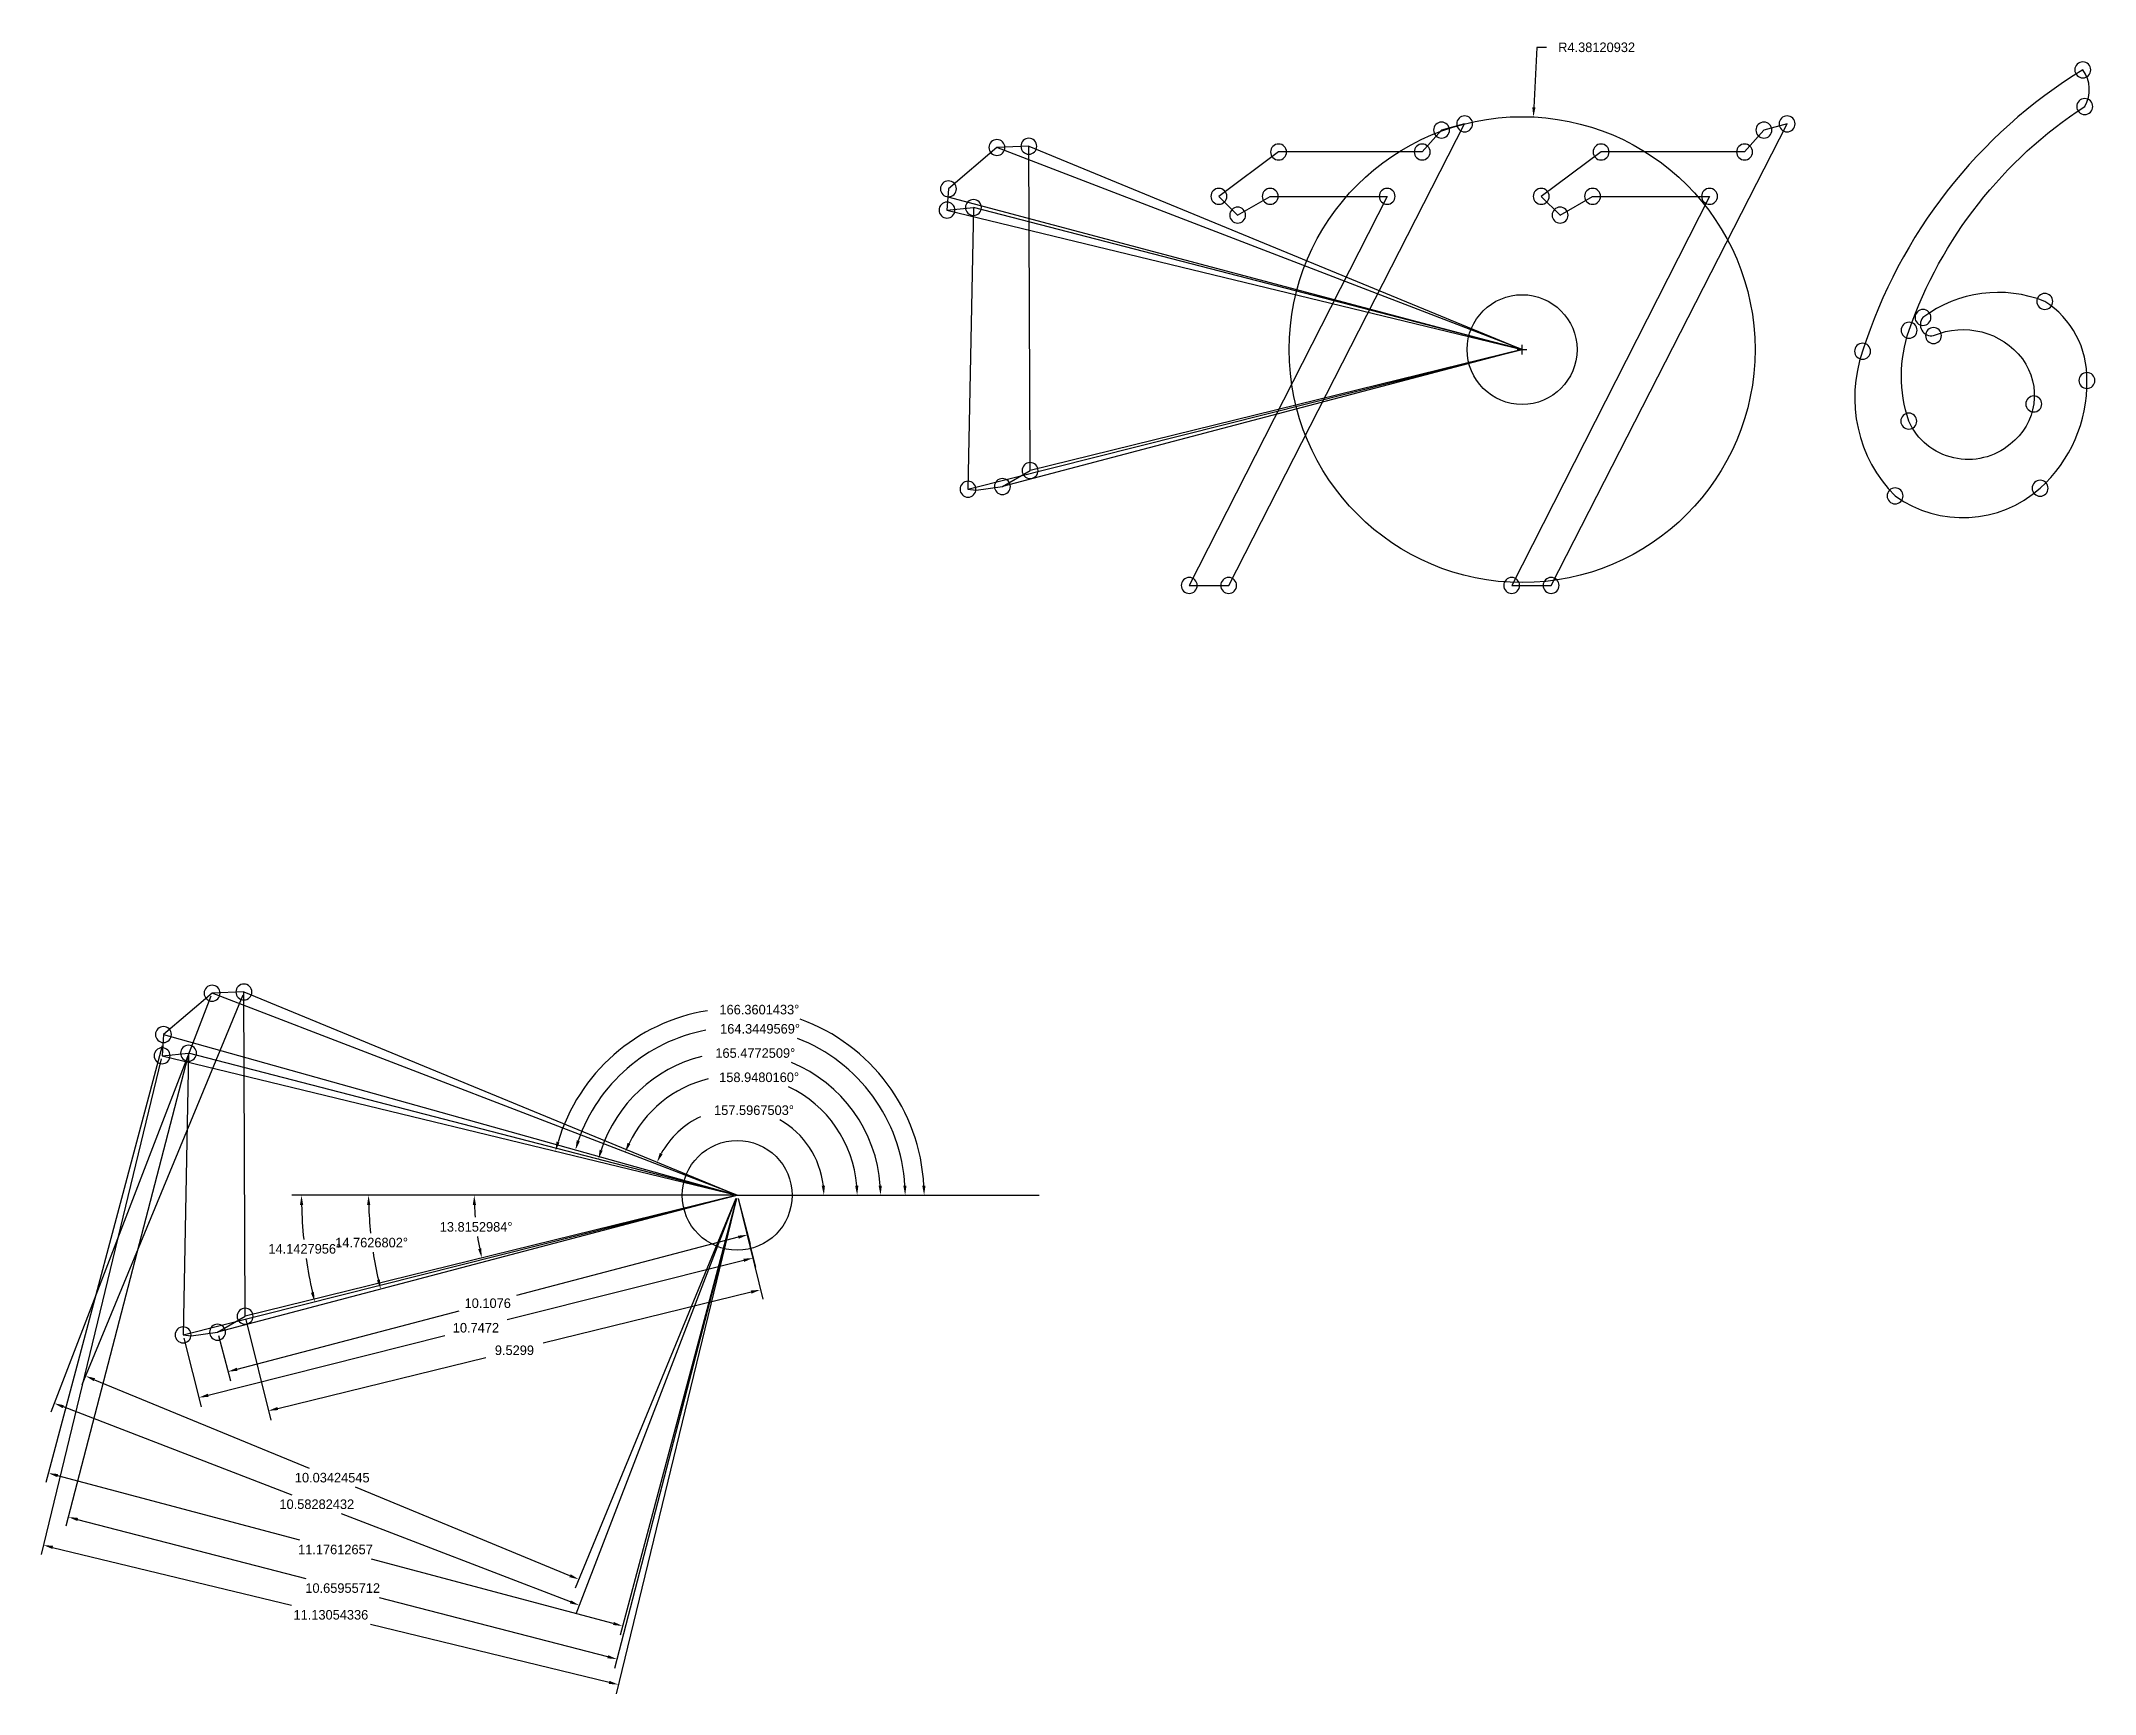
# Model space of a CAD drawing. Extents: x -28 to 148, y -35 to 11.
# Drawn here: x -27.85 to 10.77, y -25.29 to 5.8 of the extents above; entities that cross this region are included whole.
import ezdxf

# ---------------------------------------------------------------- set-up
doc = ezdxf.new("R2010")
doc.units = 0
doc.header["$MEASUREMENT"] = 0
doc.layers.get('0').update_dxf_attribs({"linetype": 'CONTINUOUS'})
doc.layers.get('Defpoints').update_dxf_attribs({"linetype": 'CONTINUOUS'})
doc.layers.add('STRIPE-WHITE', color=7, linetype='CONTINUOUS')
doc.dimstyles.get("Standard").update_dxf_attribs({"dimtxt": 0.18, "dimasz": 0.18, "dimexe": 0.18, "dimexo": 0.0625, "dimgap": 0.09, "dimtad": 0, "dimtih": 1, "dimtoh": 1, "dimdec": 4, "dimzin": 0, "dimdsep": 46, "dimtxsty": 'Standard', "dimcen": 0.09, "dimadec": 0, "dimazin": 0, "dimtfac": 1, "dimtdec": 4, "dimtofl": 0, "dimtmove": 2, "dimatfit": 3, "dimfxl": 1, "dimtolj": 1, "dimtzin": 0, "dimarcsym": 0})

msp = doc.modelspace()

# ---------------------------------------------------------------- blocks, each defined once
blk = doc.blocks.new('*D72')
at = {"color": 0, "lineweight": -2, "transparency": 16777216}
for p, q in [((-14.746, -15.967), (-14.521, -16.823)), ((-14.741, -16.695), (-18.914, -17.794)), ((-24.167, -19.178), (-19.994, -18.079)), ((-24.52, -18.542), (-24.295, -19.398))]:
    blk.add_line(p, q, dxfattribs=at)
at = {"color": 0, "transparency": 16777216}
for points in [[(-14.748, -16.666), (-14.733, -16.724), (-14.567, -16.649)], [(-24.174, -19.149), (-24.159, -19.207), (-24.341, -19.224)]]:
    blk.add_solid(points, dxfattribs=at)
at = {"layer": 'Defpoints', "color": 0, "transparency": 16777216}
for p in [(-14.762, -15.906), (-14.567, -16.649), (-24.536, -18.482)]:
    blk.add_point(p, dxfattribs=at)
at = {"color": 0, "transparency": 16777216, "insert": (-19.454, -17.937), "char_height": 0.18, "attachment_point": 5}
blk.add_mtext('\\A1;10.1076', dxfattribs=at)
blk = doc.blocks.new('*D73')
at = {"color": 0, "lineweight": -2, "transparency": 16777216}
for p, q in [((-14.747, -15.967), (-14.421, -17.26)), ((-14.64, -17.13), (-19.091, -18.251)), ((-25.169, -18.593), (-24.843, -19.886)), ((-24.712, -19.668), (-20.261, -18.546))]:
    blk.add_line(p, q, dxfattribs=at)
at = {"color": 0, "transparency": 16777216}
for points in [[(-14.647, -17.1), (-14.632, -17.159), (-14.465, -17.086)], [(-24.72, -19.638), (-24.705, -19.697), (-24.887, -19.712)]]:
    blk.add_solid(points, dxfattribs=at)
at = {"layer": 'Defpoints', "color": 0, "transparency": 16777216}
for p in [(-14.762, -15.906), (-14.465, -17.086), (-25.184, -18.532)]:
    blk.add_point(p, dxfattribs=at)
at = {"color": 0, "transparency": 16777216, "insert": (-19.676, -18.399), "char_height": 0.18, "attachment_point": 5}
blk.add_mtext('\\A1;10.7472', dxfattribs=at)
blk = doc.blocks.new('*D74')
at = {"color": 0, "lineweight": -2, "transparency": 16777216}
for p, q in [((-14.747, -15.967), (-14.282, -17.859)), ((-14.5, -17.727), (-18.412, -18.689)), ((-24.002, -18.243), (-23.536, -20.135)), ((-23.405, -19.917), (-19.492, -18.955))]:
    blk.add_line(p, q, dxfattribs=at)
at = {"color": 0, "transparency": 16777216}
for points in [[(-14.507, -17.698), (-14.493, -17.756), (-14.325, -17.684)], [(-23.412, -19.888), (-23.397, -19.946), (-23.579, -19.96)]]:
    blk.add_solid(points, dxfattribs=at)
at = {"layer": 'Defpoints', "color": 0, "transparency": 16777216}
for p in [(-14.762, -15.906), (-14.325, -17.684), (-24.017, -18.182)]:
    blk.add_point(p, dxfattribs=at)
at = {"color": 0, "transparency": 16777216, "insert": (-18.952, -18.822), "char_height": 0.18, "attachment_point": 5}
blk.add_mtext('\\A1;9.5299', dxfattribs=at)
blk = doc.blocks.new('*D80')
at = {"color": 0, "lineweight": -2, "transparency": 16777216}
for start, end in [(114.9707, 151.2679), (6.3288, 60.5222)]:
    blk.add_arc((-14.762, -15.906), 1.63, start, end, dxfattribs=at)
at = {"color": 0, "transparency": 16777216}
for points in [[(-16.165, -15.136), (-16.219, -15.11), (-16.27, -15.285)], [(-13.112, -15.725), (-13.172, -15.728), (-13.132, -15.906)]]:
    blk.add_solid(points, dxfattribs=at)
at = {"layer": 'Defpoints', "color": 0, "transparency": 16777216}
for p in [(-24.039, -12.082), (-13.771, -14.612), (-14.762, -15.906), (-14.762, -15.906), (-9.084, -15.906)]:
    blk.add_point(p, dxfattribs=at)
at = {"color": 0, "transparency": 16777216, "insert": (-14.446, -14.307), "char_height": 0.18, "attachment_point": 5}
blk.add_mtext('\\A1;157.5967503°', dxfattribs=at)
blk = doc.blocks.new('*D81')
at = {"color": 0, "lineweight": -2, "transparency": 16777216}
for start, end in [(104.0459, 154.377), (4.5711, 64.6104)]:
    blk.add_arc((-14.762, -15.906), 2.257, start, end, dxfattribs=at)
at = {"color": 0, "transparency": 16777216}
for points in [[(-16.77, -14.942), (-16.825, -14.919), (-16.869, -15.096)], [(-12.483, -15.725), (-12.543, -15.728), (-12.506, -15.906)]]:
    blk.add_solid(points, dxfattribs=at)
at = {"layer": 'Defpoints', "color": 0, "transparency": 16777216}
for p in [(-24.639, -12.105), (-13.404, -14.105), (-14.762, -15.906), (-14.762, -15.906), (-9.084, -15.906)]:
    blk.add_point(p, dxfattribs=at)
at = {"color": 0, "transparency": 16777216, "insert": (-14.35, -13.688), "char_height": 0.18, "attachment_point": 5}
blk.add_mtext('\\A1;158.9480160°', dxfattribs=at)
blk = doc.blocks.new('*D82')
at = {"color": 0, "lineweight": -2, "transparency": 16777216}
for start, end in [(104.2611, 161.6515), (3.8257, 67.7017)]:
    blk.add_arc((-14.762, -15.906), 2.696, start, end, dxfattribs=at)
at = {"color": 0, "transparency": 16777216}
for points in [[(-17.293, -15.066), (-17.35, -15.049), (-17.372, -15.23)], [(-12.042, -15.726), (-12.102, -15.728), (-12.066, -15.906)]]:
    blk.add_solid(points, dxfattribs=at)
at = {"layer": 'Defpoints', "color": 0, "transparency": 16777216}
for p in [(-25.081, -13.233), (-13.222, -13.694), (-14.762, -15.906), (-14.762, -15.906), (-9.084, -15.906)]:
    blk.add_point(p, dxfattribs=at)
at = {"color": 0, "transparency": 16777216, "insert": (-14.422, -13.232), "char_height": 0.18, "attachment_point": 5}
blk.add_mtext('\\A1;165.4772509°', dxfattribs=at)
blk = doc.blocks.new('*D84')
at = {"color": 0, "lineweight": -2, "transparency": 16777216}
for start, end in [(99.1217, 163.4268), (2.9333, 70.3448)]:
    blk.add_arc((-14.762, -15.906), 3.516, start, end, dxfattribs=at)
at = {"color": 0, "transparency": 16777216}
for points in [[(-18.104, -14.911), (-18.162, -14.896), (-18.179, -15.077)], [(-11.221, -15.726), (-11.281, -15.727), (-11.246, -15.906)]]:
    blk.add_solid(points, dxfattribs=at)
at = {"layer": 'Defpoints', "color": 0, "transparency": 16777216}
for p in [(-12.768, -13.01), (-25.579, -13.282), (-14.762, -15.906), (-14.762, -15.906), (-9.084, -15.906)]:
    blk.add_point(p, dxfattribs=at)
at = {"color": 0, "transparency": 16777216, "insert": (-14.345, -12.415), "char_height": 0.18, "attachment_point": 5}
blk.add_mtext('\\A1;166.3601433°', dxfattribs=at)
blk = doc.blocks.new('*D88')
at = {"color": 0, "lineweight": -2, "transparency": 16777216}
blk.add_line((-14.825, -15.906), (-21.876, -15.906), dxfattribs=at)
for start, end in [(181.4875, 185.8838), (188.884, 193.2751)]:
    blk.add_arc((-14.762, -15.906), 6.933, start, end, dxfattribs=at)
at = {"color": 0, "transparency": 16777216}
for points in [[(-21.723, -16.087), (-21.663, -16.086), (-21.696, -15.906)], [(-21.481, -17.491), (-21.539, -17.506), (-21.467, -17.673)]]:
    blk.add_solid(points, dxfattribs=at)
at = {"layer": 'Defpoints', "color": 0, "transparency": 16777216}
for p in [(-14.762, -15.906), (-14.762, -15.906), (-9.084, -15.906), (-21.67, -16.501), (-24.536, -18.482)]:
    blk.add_point(p, dxfattribs=at)
at = {"color": 0, "transparency": 16777216, "insert": (-21.638, -16.797), "char_height": 0.18, "attachment_point": 5}
blk.add_mtext('\\A1;14.7626802°', dxfattribs=at)
blk = doc.blocks.new('*D89')
at = {"color": 0, "lineweight": -2, "transparency": 16777216}
blk.add_line((-14.825, -15.906), (-23.137, -15.906), dxfattribs=at)
for start, end in [(181.2585, 185.8049), (188.3414, 192.8843)]:
    blk.add_arc((-14.762, -15.906), 8.195, start, end, dxfattribs=at)
at = {"color": 0, "transparency": 16777216}
for points in [[(-22.985, -16.087), (-22.925, -16.086), (-22.957, -15.906)], [(-22.722, -17.727), (-22.78, -17.741), (-22.709, -17.909)]]:
    blk.add_solid(points, dxfattribs=at)
at = {"layer": 'Defpoints', "color": 0, "transparency": 16777216}
for p in [(-14.762, -15.906), (-14.762, -15.906), (-9.084, -15.906), (-22.929, -16.58), (-25.184, -18.532)]:
    blk.add_point(p, dxfattribs=at)
at = {"color": 0, "transparency": 16777216, "insert": (-22.895, -16.915), "char_height": 0.18, "attachment_point": 5}
blk.add_mtext('\\A1;14.1427956°', dxfattribs=at)
blk = doc.blocks.new('*D90')
at = {"color": 0, "lineweight": -2, "transparency": 16777216}
blk.add_line((-14.825, -15.906), (-19.888, -15.906), dxfattribs=at)
for start, end in [(182.0854, 184.8113), (189.0133, 191.7299)]:
    blk.add_arc((-14.762, -15.906), 4.946, start, end, dxfattribs=at)
at = {"color": 0, "transparency": 16777216}
for points in [[(-19.735, -16.087), (-19.675, -16.086), (-19.708, -15.906)], [(-19.576, -16.905), (-19.634, -16.919), (-19.565, -17.087)]]:
    blk.add_solid(points, dxfattribs=at)
at = {"layer": 'Defpoints', "color": 0, "transparency": 16777216}
for p in [(-14.762, -15.906), (-14.762, -15.906), (-9.084, -15.906), (-19.692, -16.304), (-24.017, -18.182)]:
    blk.add_point(p, dxfattribs=at)
at = {"color": 0, "transparency": 16777216, "insert": (-19.672, -16.501), "char_height": 0.18, "attachment_point": 5}
blk.add_mtext('\\A1;13.8152984°', dxfattribs=at)
blk = doc.blocks.new('*D96')
at = {"color": 0, "lineweight": -2, "transparency": 16777216}
for p, q in [((-24.063, -12.14), (-27.086, -19.472)), ((-14.786, -15.964), (-17.809, -23.297)), ((-26.851, -19.375), (-22.815, -21.038)), ((-17.907, -23.062), (-21.942, -21.398))]:
    blk.add_line(p, q, dxfattribs=at)
at = {"color": 0, "transparency": 16777216}
for points in [[(-26.839, -19.347), (-26.862, -19.402), (-27.017, -19.306)], [(-17.895, -23.034), (-17.918, -23.089), (-17.74, -23.13)]]:
    blk.add_solid(points, dxfattribs=at)
at = {"layer": 'Defpoints', "color": 0, "transparency": 16777216}
for p in [(-24.039, -12.082), (-14.762, -15.906), (-17.74, -23.13)]:
    blk.add_point(p, dxfattribs=at)
at = {"color": 0, "transparency": 16777216, "insert": (-22.379, -21.218), "char_height": 0.18, "attachment_point": 5}
blk.add_mtext('\\A1;10.03424545', dxfattribs=at)
blk = doc.blocks.new('*D97')
at = {"color": 0, "lineweight": -2, "transparency": 16777216}
for p, q in [((-24.661, -12.163), (-27.672, -19.986)), ((-14.785, -15.965), (-17.796, -23.787)), ((-27.439, -19.882), (-23.137, -21.538)), ((-17.899, -23.554), (-22.202, -21.898))]:
    blk.add_line(p, q, dxfattribs=at)
at = {"color": 0, "transparency": 16777216}
for points in [[(-27.429, -19.854), (-27.45, -19.91), (-27.607, -19.818)], [(-17.888, -23.526), (-17.91, -23.582), (-17.731, -23.619)]]:
    blk.add_solid(points, dxfattribs=at)
at = {"layer": 'Defpoints', "color": 0, "transparency": 16777216}
for p in [(-24.639, -12.105), (-14.762, -15.906), (-17.731, -23.619)]:
    blk.add_point(p, dxfattribs=at)
at = {"color": 0, "transparency": 16777216, "insert": (-22.669, -21.718), "char_height": 0.18, "attachment_point": 5}
blk.add_mtext('\\A1;10.58282432', dxfattribs=at)
blk = doc.blocks.new('*D98')
at = {"color": 0, "lineweight": -2, "transparency": 16777216}
for p, q in [((-25.579, -13.093), (-27.764, -21.306)), ((-14.778, -15.967), (-16.964, -24.18)), ((-27.544, -21.178), (-22.994, -22.389)), ((-17.092, -23.96), (-21.641, -22.749))]:
    blk.add_line(p, q, dxfattribs=at)
at = {"color": 0, "transparency": 16777216}
for points in [[(-27.536, -21.149), (-27.552, -21.207), (-27.718, -21.132)], [(-17.084, -23.931), (-17.099, -23.989), (-16.918, -24.006)]]:
    blk.add_solid(points, dxfattribs=at)
at = {"layer": 'Defpoints', "color": 0, "transparency": 16777216}
for p in [(-25.563, -13.033), (-14.762, -15.906), (-16.918, -24.006)]:
    blk.add_point(p, dxfattribs=at)
at = {"color": 0, "transparency": 16777216, "insert": (-22.318, -22.569), "char_height": 0.18, "attachment_point": 5}
blk.add_mtext('\\A1;11.17612657', dxfattribs=at)
blk = doc.blocks.new('*D99')
at = {"color": 0, "lineweight": -2, "transparency": 16777216}
for p, q in [((-25.097, -13.294), (-27.387, -22.132)), ((-14.778, -15.967), (-17.068, -24.805)), ((-27.167, -22.003), (-22.877, -23.115)), ((-17.197, -24.586), (-21.487, -23.475))]:
    blk.add_line(p, q, dxfattribs=at)
at = {"color": 0, "transparency": 16777216}
for points in [[(-27.16, -21.974), (-27.175, -22.032), (-27.341, -21.958)], [(-17.189, -24.557), (-17.204, -24.615), (-17.022, -24.631)]]:
    blk.add_solid(points, dxfattribs=at)
at = {"layer": 'Defpoints', "color": 0, "transparency": 16777216}
for p in [(-25.081, -13.233), (-14.762, -15.906), (-17.022, -24.631)]:
    blk.add_point(p, dxfattribs=at)
at = {"color": 0, "transparency": 16777216, "insert": (-22.182, -23.295), "char_height": 0.18, "attachment_point": 5}
blk.add_mtext('\\A1;10.65955712', dxfattribs=at)
blk = doc.blocks.new('*D100')
at = {"color": 0, "lineweight": -2, "transparency": 16777216}
for p, q in [((-25.594, -13.342), (-27.855, -22.66)), ((-14.777, -15.967), (-17.038, -25.285)), ((-27.637, -22.528), (-23.146, -23.618)), ((-17.171, -25.068), (-21.662, -23.978))]:
    blk.add_line(p, q, dxfattribs=at)
at = {"color": 0, "transparency": 16777216}
for points in [[(-27.63, -22.499), (-27.644, -22.557), (-27.812, -22.485)], [(-17.164, -25.039), (-17.178, -25.097), (-16.996, -25.11)]]:
    blk.add_solid(points, dxfattribs=at)
at = {"layer": 'Defpoints', "color": 0, "transparency": 16777216}
for p in [(-25.579, -13.282), (-14.762, -15.906), (-16.996, -25.11)]:
    blk.add_point(p, dxfattribs=at)
at = {"color": 0, "transparency": 16777216, "insert": (-22.404, -23.798), "char_height": 0.18, "attachment_point": 5}
blk.add_mtext('\\A1;11.13054336', dxfattribs=at)
blk = doc.blocks.new('*D103')
at = {"color": 0, "lineweight": -2, "transparency": 16777216}
for start, end in [(100.7573, 161.0803), (3.2647, 69.0209)]:
    blk.add_arc((-14.762, -15.906), 3.159, start, end, dxfattribs=at)
at = {"color": 0, "transparency": 16777216}
for points in [[(-17.722, -14.891), (-17.78, -14.873), (-17.805, -15.054)], [(-11.578, -15.726), (-11.638, -15.727), (-11.603, -15.906)]]:
    blk.add_solid(points, dxfattribs=at)
at = {"layer": 'Defpoints', "color": 0, "transparency": 16777216}
for p in [(-25.553, -12.883), (-12.94, -13.325), (-14.762, -15.906), (-14.762, -15.906), (-9.084, -15.906)]:
    blk.add_point(p, dxfattribs=at)
at = {"color": 0, "transparency": 16777216, "insert": (-14.332, -12.776), "char_height": 0.18, "attachment_point": 5}
blk.add_mtext('\\A1;164.3449569°', dxfattribs=at)
blk = doc.blocks.new('*D124')
at = {"color": 0, "lineweight": -2, "transparency": 16777216}
for p, q in [((0.277, 5.685), (0.222, 4.556)), ((0.457, 5.685), (0.277, 5.685)), ((0, -0.09), (0, 0.09)), ((-0.09, 0), (0.09, 0))]:
    blk.add_line(p, q, dxfattribs=at)
at = {"color": 0, "transparency": 16777216}
blk.add_solid([(0.192, 4.557), (0.252, 4.554), (0.213, 4.376)], dxfattribs=at)
at = {"layer": 'Defpoints', "color": 0, "transparency": 16777216}
for p in [(0.213, 4.376), (0, 0)]:
    blk.add_point(p, dxfattribs=at)
at = {"color": 0, "transparency": 16777216, "insert": (1.402, 5.685), "char_height": 0.18, "attachment_point": 5}
blk.add_mtext('\\A1;R4.38120932', dxfattribs=at)

# ---------------------------------------------------------------- dimensions: what is measured, and where the dimension line sits
dim = msp.add_radius_dim(center=(0, 0), mpoint=(0.2132023919, 4.3760187204), dimstyle='Standard', override={"dimdec": 8, "dimadec": 7, "dimtdec": 8, "dimtmove": 0})
dim.commit()
dim.dimension.update_dxf_attribs({"geometry": '*D124', "text_midpoint": (1.4019826747, 5.68512088), "dimtype": 164})
for p1, p2, distance, override, picture, middle in [((-24.6388009286, -12.104982919), (-14.7623282953, -15.9064903718), -8.2641478941, {"dimdec": 8, "dimadec": 7, "dimtdec": 8, "dimtmove": 0}, '*D97', (-22.6691691035, -21.7182931468)), ((-24.0392332367, -12.0822105041), (-14.7623282953, -15.9064903718), -7.8135747216, {"dimdec": 8, "dimadec": 7, "dimtdec": 8, "dimtmove": 0}, '*D96', (-22.3787123548, -21.2181910635)), ((-25.5626221294, -13.0325630584), (-14.7623282953, -15.9064903718), -8.3813053232, {"dimdec": 8, "dimadec": 7, "dimtdec": 8, "dimtmove": 0}, '*D98', (-22.3177176516, -22.5689840394)), ((-25.5789590907, -13.2817058665), (-14.7623282953, -15.9064903718), -9.4707118782, {"dimdec": 8, "dimadec": 7, "dimtdec": 8, "dimtmove": 0}, '*D100', (-22.4040097552, -23.7977093404)), ((-25.0812928663, -13.2334531035), (-14.7623282953, -15.9064903718), -9.0127230138, {"dimdec": 8, "dimadec": 7, "dimtdec": 8, "dimtmove": 0}, '*D99', (-22.1818805093, -23.2947215932)), ((-25.18380687, -18.53246158), (-14.7623283, -15.90649037), -1.21590135, {"dimtmove": 0}, '*D73', (-19.67597502, -18.3985231)), ((-24.53623993, -18.4820597), (-14.7623283, -15.90649037), -0.76759357, {"dimtmove": 0}, '*D72', (-19.45368902, -17.93653001)), ((-24.01656196, -18.18216837), (-14.7623283, -15.90649037), -1.83085053, {"dimtmove": 0}, '*D74', (-18.95225129, -18.82221441))]:
    dim = msp.add_aligned_dim(p1=p1, p2=p2, distance=distance, dimstyle='Standard', override=override)
    dim.commit()
    dim.dimension.update_dxf_attribs({"geometry": picture, "text_midpoint": middle})
for base, line1, line2, picture, middle in [((-12.7683207139, -13.0102425599), ((-14.7623282953, -15.9064903718), (-9.08358818, -15.9064903718)), ((-25.5789590907, -13.2817058665), (-14.7623282953, -15.9064903718)), '*D84', (-14.3447708378, -12.4150775643)), ((-13.4036050482, -14.1045378353), ((-14.7623282953, -15.9064903718), (-9.08358818, -15.9064903718)), ((-14.7623282953, -15.9064903718), (-24.6388009286, -12.104982919)), '*D81', (-14.3500519297, -13.6876641045)), ((-13.7705370504, -14.6124553715), ((-14.7623282953, -15.9064903718), (-9.08358818, -15.9064903718)), ((-24.0392332367, -12.0822105041), (-14.7623282953, -15.9064903718)), '*D80', (-14.4456049035, -14.3071584024)), ((-12.940285929, -13.3253358556), ((-14.7623282953, -15.9064903718), (-9.08358818, -15.9064903718)), ((-25.5527862276, -12.8825630584), (-14.7623282953, -15.9064903718)), '*D103', (-14.3320366368, -12.7764670316)), ((-13.2219516753, -13.6935526679), ((-14.7623282953, -15.9064903718), (-9.08358818, -15.9064903718)), ((-14.7623282953, -15.9064903718), (-25.0812928663, -13.2334531035)), '*D82', (-14.4215312492, -13.2318481927)), ((-22.92943324, -16.57999581), ((-14.7623283, -15.90649037), (-9.08358818, -15.90649037)), ((-25.18380687, -18.53246158), (-14.7623283, -15.90649037)), '*D89', (-22.89482288, -16.91532363)), ((-21.6700158325, -16.5012256343), ((-14.7623282953, -15.9064903718), (-9.08358818, -15.9064903718)), ((-14.7623282953, -15.9064903718), (-24.536239927, -18.4820596979)), '*D88', (-21.6381157988, -16.7972222898)), ((-19.6921051772, -16.3035724084), ((-14.7623282953, -15.9064903718), (-9.08358818, -15.9064903718)), ((-14.7623282953, -15.9064903718), (-24.0165619558, -18.1821683739)), '*D90', (-19.6721716455, -16.5013117953))]:
    dim = msp.add_angular_dim_2l(base=base, line1=line1, line2=line2, dimstyle='Standard', override={"dimdec": 8, "dimadec": 7, "dimtdec": 8, "dimtmove": 0})
    dim.commit()
    dim.dimension.update_dxf_attribs({"geometry": picture, "text_midpoint": middle})

# ---------------------------------------------------------------- linework, layer by layer
for p, q in [((0, 0), (-9.87647263, 3.80150745)), ((-9.27690494, 3.82427987), (0, 0)), ((-10.80029383, 2.87392731), (0, 0)), ((-10.8166308, 2.62478451), (0, 0)), ((0, 0), (-10.31896457, 2.67303727)), ((-10.42147858, -2.62597121), (0, 0)), ((0, 0), (-9.77391163, -2.57556933)), ((0, 0), (-9.25423366, -2.275678)), ((-14.7623283, -15.90649037), (-24.63880093, -12.10498292)), ((-24.03923324, -12.0822105), (-14.7623283, -15.90649037)), ((-25.55278623, -12.88256306), (-14.7623283, -15.90649037)), ((-25.57895909, -13.28170587), (-14.7623283, -15.90649037)), ((-14.7623283, -15.90649037), (-25.08129287, -13.2334531)), ((-25.18380687, -18.53246158), (-14.7623283, -15.90649037)), ((-14.7623283, -15.90649037), (-24.53623993, -18.4820597)), ((-14.7623283, -15.90649037), (-24.01656196, -18.18216837)), ((-14.7623283, -15.90649037), (-9.08358818, -15.90649037))]:
    msp.add_line(p, q)
for centre, radius in [((0, 0), 4.38120932), ((0, 0), 1.03288292), ((-14.7623283, -15.90649037), 1.03288292)]:
    msp.add_circle(centre, radius)
at = {"layer": 'STRIPE-WHITE'}
for points in [[(10.54579286, 5.41190764, 0.4142135624), (10.39579286, 5.26190764, 0.4142135624), (10.54579286, 5.11190764, 0.4142135624), (10.69579286, 5.26190764, 0.4142135624)], [(10.54579286, 5.26190764, 0.1803749492), (6.40470313, -0.03141504, 0.287327545), (7.01530212, -2.75167181, 0.3502364643), (9.74345999, -2.60754296, 0.215987774), (10.62389688, -0.580751, 0.2632127978), (9.83059773, 0.90662192, 0.2625273557), (7.54018774, 0.60441505, 0.707515081), (7.73762108, 0.2632712, -0.3428754293), (9.40870421, -0.17323004, -0.4105773566), (9.17964742, -1.77763598, -0.4986358968), (7.27293334, -1.34535691, -0.1651501006), (7.27850601, 0.36378402, -0.1658857087), (10.58163389, 4.57125228, 0.3034773602)], [(10.58163389, 4.72125228, 0.4142135624), (10.43163389, 4.57125228, 0.4142135624), (10.58163389, 4.42125228, 0.4142135624), (10.73163389, 4.57125228, 0.4142135624)], [(-1.51502528, 4.2794495, 0.4142135624), (-1.66502528, 4.1294495, 0.4142135624), (-1.51502528, 3.9794495, 0.4142135624), (-1.36502528, 4.1294495, 0.4142135624)], [(-1.08035866, 4.39591807, 0.4142135624), (-1.23035866, 4.24591807, 0.4142135624), (-1.08035866, 4.09591807, 0.4142135624), (-0.93035866, 4.24591807, 0.4142135624)], [(4.54899421, 4.2794495, 0.4142135624), (4.39899421, 4.1294495, 0.4142135624), (4.54899421, 3.9794495, 0.4142135624), (4.69899421, 4.1294495, 0.4142135624)], [(4.98366083, 4.39591807, 0.4142135624), (4.83366083, 4.24591807, 0.4142135624), (4.98366083, 4.09591807, 0.4142135624), (5.13366083, 4.24591807, 0.4142135624)], [(-9.87647263, 3.95150745, 0.4142135624), (-10.02647263, 3.80150745, 0.4142135624), (-9.87647263, 3.65150745, 0.4142135624), (-9.72647263, 3.80150745, 0.4142135624)], [(-9.27690494, 3.97427987, 0.4142135624), (-9.42690494, 3.82427987, 0.4142135624), (-9.27690494, 3.67427987, 0.4142135624), (-9.12690494, 3.82427987, 0.4142135624)], [(-4.57898948, 3.86710248, 0.4142135624), (-4.72898948, 3.71710248, 0.4142135624), (-4.57898948, 3.56710248, 0.4142135624), (-4.42898948, 3.71710248, 0.4142135624)], [(-1.87898948, 3.86710248, 0.4142135624), (-2.02898948, 3.71710248, 0.4142135624), (-1.87898948, 3.56710248, 0.4142135624), (-1.72898948, 3.71710248, 0.4142135624)], [(1.48503001, 3.86710248, 0.4142135624), (1.33503001, 3.71710248, 0.4142135624), (1.48503001, 3.56710248, 0.4142135624), (1.63503001, 3.71710248, 0.4142135624)], [(4.18503001, 3.86710248, 0.4142135624), (4.03503001, 3.71710248, 0.4142135624), (4.18503001, 3.56710248, 0.4142135624), (4.33503001, 3.71710248, 0.4142135624)], [(-10.79045793, 3.17392731, 0.4142135624), (-10.94045793, 3.02392731, 0.4142135624), (-10.79045793, 2.87392731, 0.4142135624), (-10.64045793, 3.02392731, 0.4142135624)], [(-10.8166308, 2.77478451, 0.4142135624), (-10.9666308, 2.62478451, 0.4142135624), (-10.8166308, 2.47478451, 0.4142135624), (-10.6666308, 2.62478451, 0.4142135624)], [(-10.31896457, 2.82303727, 0.4142135624), (-10.46896457, 2.67303727, 0.4142135624), (-10.31896457, 2.52303727, 0.4142135624), (-10.16896457, 2.67303727, 0.4142135624)], [(-5.70331975, 3.03290739, 0.4142135624), (-5.85331975, 2.88290739, 0.4142135624), (-5.70331975, 2.73290739, 0.4142135624), (-5.55331975, 2.88290739, 0.4142135624)], [(-4.73739392, 3.03290739, 0.4142135624), (-4.88739392, 2.88290739, 0.4142135624), (-4.73739392, 2.73290739, 0.4142135624), (-4.58739392, 2.88290739, 0.4142135624)], [(-2.53739392, 3.03290739, 0.4142135624), (-2.68739392, 2.88290739, 0.4142135624), (-2.53739392, 2.73290739, 0.4142135624), (-2.38739392, 2.88290739, 0.4142135624)], [(0.36069975, 3.03290739, 0.4142135624), (0.21069975, 2.88290739, 0.4142135624), (0.36069975, 2.73290739, 0.4142135624), (0.51069975, 2.88290739, 0.4142135624)], [(1.32662557, 3.03290739, 0.4142135624), (1.17662557, 2.88290739, 0.4142135624), (1.32662557, 2.73290739, 0.4142135624), (1.47662557, 2.88290739, 0.4142135624)], [(3.52662557, 3.03290739, 0.4142135624), (3.37662557, 2.88290739, 0.4142135624), (3.52662557, 2.73290739, 0.4142135624), (3.67662557, 2.88290739, 0.4142135624)], [(-5.34976636, 2.679354, 0.4142135624), (-5.49976636, 2.529354, 0.4142135624), (-5.34976636, 2.379354, 0.4142135624), (-5.19976636, 2.529354, 0.4142135624)], [(0.71425314, 2.679354, 0.4142135624), (0.56425314, 2.529354, 0.4142135624), (0.71425314, 2.379354, 0.4142135624), (0.86425314, 2.529354, 0.4142135624)], [(9.83059773, 1.05662192, 0.4142135624), (9.68059773, 0.90662192, 0.4142135624), (9.83059773, 0.75662192, 0.4142135624), (9.98059773, 0.90662192, 0.4142135624)], [(7.27850601, 0.51378402, 0.4142135624), (7.12850601, 0.36378402, 0.4142135624), (7.27850601, 0.21378402, 0.4142135624), (7.42850601, 0.36378402, 0.4142135624)], [(7.54018774, 0.75441505, 0.4142135624), (7.39018774, 0.60441505, 0.4142135624), (7.54018774, 0.45441505, 0.4142135624), (7.69018774, 0.60441505, 0.4142135624)], [(7.73762108, 0.4132712, 0.4142135624), (7.58762108, 0.2632712, 0.4142135624), (7.73762108, 0.1132712, 0.4142135624), (7.88762108, 0.2632712, 0.4142135624)], [(6.40470313, 0.11858496, 0.4142135624), (6.25470313, -0.03141504, 0.4142135624), (6.40470313, -0.18141504, 0.4142135624), (6.55470313, -0.03141504, 0.4142135624)], [(10.62389688, -0.430751, 0.4142135624), (10.47389688, -0.580751, 0.4142135624), (10.62389688, -0.730751, 0.4142135624), (10.77389688, -0.580751, 0.4142135624)], [(9.62354219, -0.87245577, 0.4142135624), (9.47354219, -1.02245577, 0.4142135624), (9.62354219, -1.17245577, 0.4142135624), (9.77354219, -1.02245577, 0.4142135624)], [(7.27293334, -1.19535691, 0.4142135624), (7.12293334, -1.34535691, 0.4142135624), (7.27293334, -1.49535691, 0.4142135624), (7.42293334, -1.34535691, 0.4142135624)], [(-9.25423366, -2.125678, 0.4142135624), (-9.40423366, -2.275678, 0.4142135624), (-9.25423366, -2.425678, 0.4142135624), (-9.10423366, -2.275678, 0.4142135624)], [(-10.42147858, -2.47597121, 0.4142135624), (-10.57147858, -2.62597121, 0.4142135624), (-10.42147858, -2.77597121, 0.4142135624), (-10.27147858, -2.62597121, 0.4142135624)], [(-9.77391163, -2.42556933, 0.4142135624), (-9.92391163, -2.57556933, 0.4142135624), (-9.77391163, -2.72556933, 0.4142135624), (-9.62391163, -2.57556933, 0.4142135624)], [(7.01530212, -2.60167181, 0.4142135624), (6.86530212, -2.75167181, 0.4142135624), (7.01530212, -2.90167181, 0.4142135624), (7.16530212, -2.75167181, 0.4142135624)], [(9.74345999, -2.45754296, 0.4142135624), (9.59345999, -2.60754296, 0.4142135624), (9.74345999, -2.75754296, 0.4142135624), (9.89345999, -2.60754296, 0.4142135624)], [(-6.2599012, -4.28546947, 0.4142135624), (-6.4099012, -4.43546947, 0.4142135624), (-6.2599012, -4.58546947, 0.4142135624), (-6.1099012, -4.43546947, 0.4142135624)], [(-5.5183774, -4.28546947, 0.4142135624), (-5.6683774, -4.43546947, 0.4142135624), (-5.5183774, -4.58546947, 0.4142135624), (-5.3683774, -4.43546947, 0.4142135624)], [(-0.19588171, -4.28546947, 0.4142135624), (-0.34588171, -4.43546947, 0.4142135624), (-0.19588171, -4.58546947, 0.4142135624), (-0.04588171, -4.43546947, 0.4142135624)], [(0.54564209, -4.28546947, 0.4142135624), (0.39564209, -4.43546947, 0.4142135624), (0.54564209, -4.58546947, 0.4142135624), (0.69564209, -4.43546947, 0.4142135624)], [(-24.63880093, -11.95498292, 0.4142135624), (-24.78880093, -12.10498292, 0.4142135624), (-24.63880093, -12.25498292, 0.4142135624), (-24.48880093, -12.10498292, 0.4142135624)], [(-24.03923324, -11.9322105, 0.4142135624), (-24.18923324, -12.0822105, 0.4142135624), (-24.03923324, -12.2322105, 0.4142135624), (-23.88923324, -12.0822105, 0.4142135624)], [(-25.55278623, -12.73256306, 0.4142135624), (-25.70278623, -12.88256306, 0.4142135624), (-25.55278623, -13.03256306, 0.4142135624), (-25.40278623, -12.88256306, 0.4142135624)], [(-25.57895909, -13.13170587, 0.4142135624), (-25.72895909, -13.28170587, 0.4142135624), (-25.57895909, -13.43170587, 0.4142135624), (-25.42895909, -13.28170587, 0.4142135624)], [(-25.08129287, -13.0834531, 0.4142135624), (-25.23129287, -13.2334531, 0.4142135624), (-25.08129287, -13.3834531, 0.4142135624), (-24.93129287, -13.2334531, 0.4142135624)], [(-24.01656196, -18.03216837, 0.4142135624), (-24.16656196, -18.18216837, 0.4142135624), (-24.01656196, -18.33216837, 0.4142135624), (-23.86656196, -18.18216837, 0.4142135624)], [(-25.18380687, -18.38246158, 0.4142135624), (-25.33380687, -18.53246158, 0.4142135624), (-25.18380687, -18.68246158, 0.4142135624), (-25.03380687, -18.53246158, 0.4142135624)], [(-24.53623993, -18.3320597, 0.4142135624), (-24.68623993, -18.4820597, 0.4142135624), (-24.53623993, -18.6320597, 0.4142135624), (-24.38623993, -18.4820597, 0.4142135624)]]:
    msp.add_lwpolyline(points, format="xyb", close=True, dxfattribs=at)
for points in [[(-5.5183774, -4.43546947), (-1.08035866, 4.24591807), (-1.51502528, 4.1294495), (-1.87898948, 3.71710248), (-4.57898948, 3.71710248), (-5.70331975, 2.88290739), (-5.34976636, 2.529354), (-4.73739392, 2.88290739), (-2.53739392, 2.88290739), (-6.2599012, -4.43546947)], [(0.54564209, -4.43546947), (4.98366083, 4.24591807), (4.54899421, 4.1294495), (4.18503001, 3.71710248), (1.48503001, 3.71710248), (0.36069975, 2.88290739), (0.71425314, 2.529354), (1.32662557, 2.88290739), (3.52662557, 2.88290739), (-0.19588171, -4.43546947)], [(-10.26923485, -2.64379626), (-9.77391163, -2.57556933), (-9.25423366, -2.275678), (-9.27690494, 3.82427987), (-9.87647263, 3.80150745), (-10.79045793, 3.02392731), (-10.8166308, 2.62478451), (-10.31896457, 2.67303727), (-10.42147858, -2.62597121)], [(-25.03156314, -18.55028663), (-24.53623993, -18.4820597), (-24.01656196, -18.18216837), (-24.03923324, -12.0822105), (-24.63880093, -12.10498292), (-25.55278623, -12.88256306), (-25.57895909, -13.28170587), (-25.08129287, -13.2334531), (-25.18380687, -18.53246158)]]:
    msp.add_lwpolyline(points, close=True, dxfattribs=at)

msp.set_redraw_order([(e.dxf.handle, doc.entitydb.next_handle()) for e in msp.query("TEXT MTEXT ATTDEF DIMENSION ARC_DIMENSION")])  # texts and dimensions are drawn at this point

doc.saveas('drawing.dxf')
